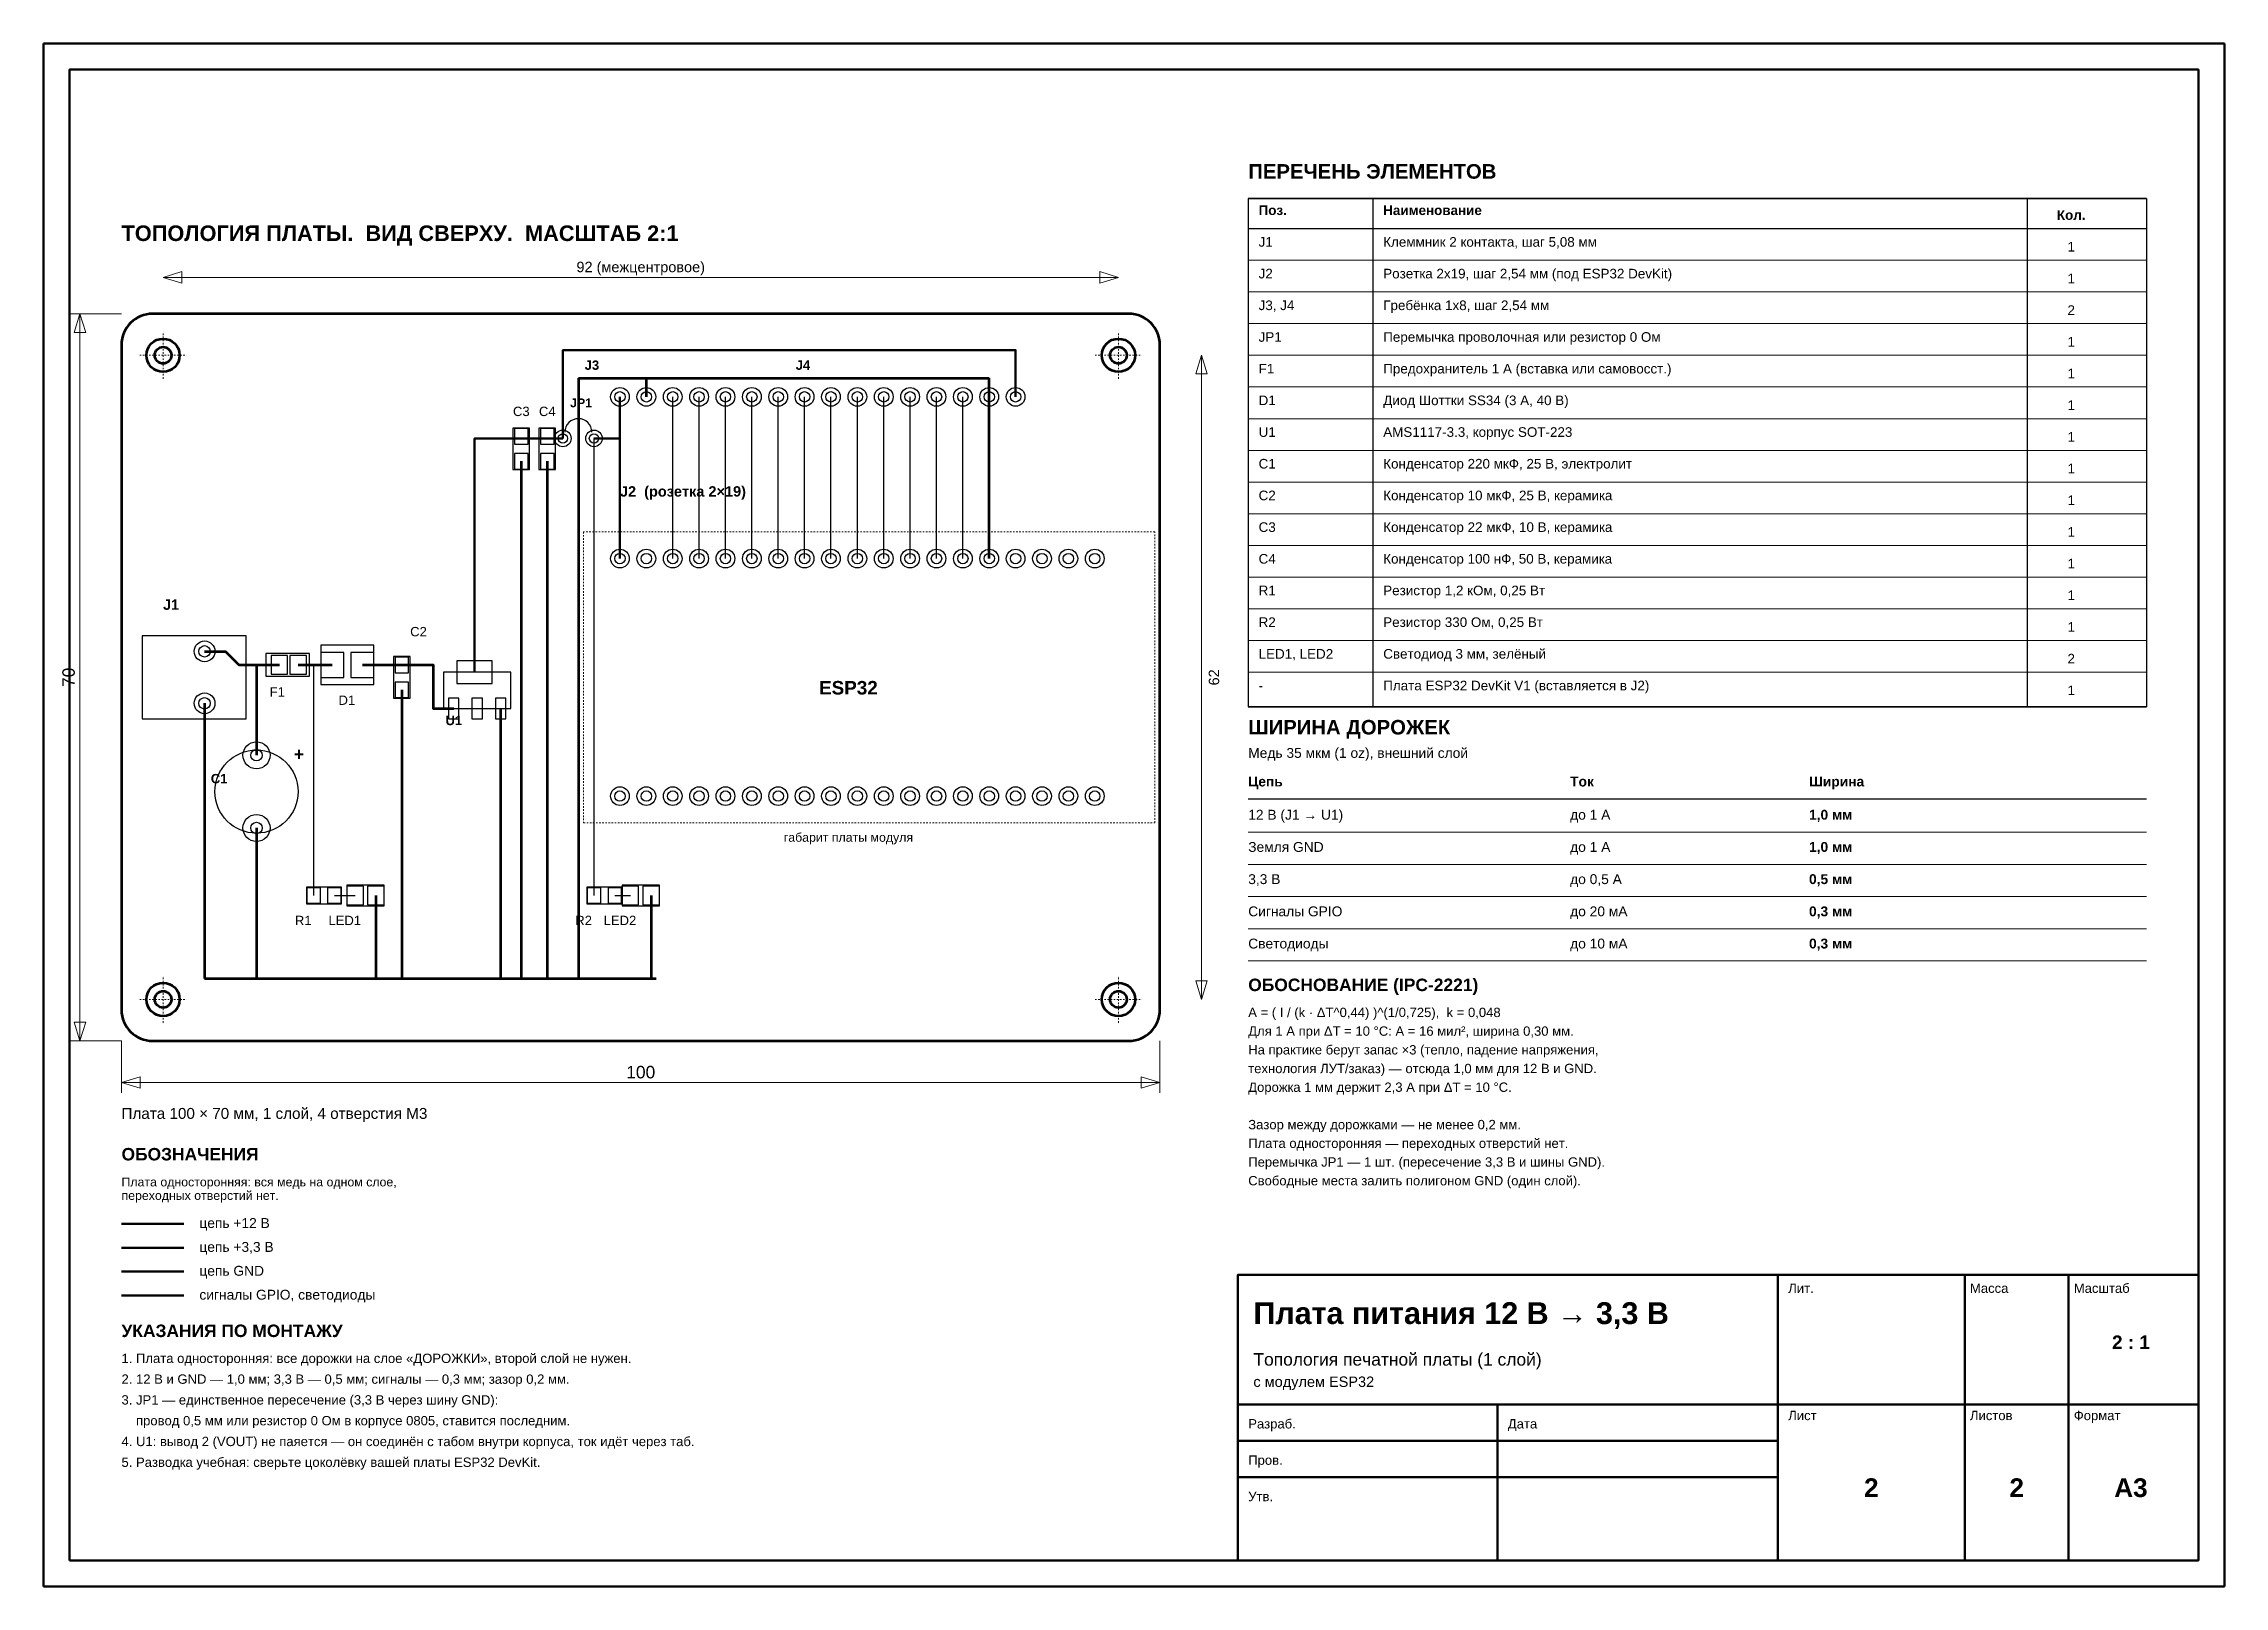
# Model space of a CAD drawing. Header units: millimetres. Extents: x 0 to 860, y 0 to 297.
# Drawn here: x 440 to 860, y 0 to 297 of the extents above; entities that cross this region are included whole.
import ezdxf
from ezdxf.enums import TextEntityAlignment as Align

# ---------------------------------------------------------------- set-up
doc = ezdxf.new("R2010")
doc.units = ezdxf.units.MM
doc.linetypes.add('DASHED', pattern=[0.6, 0.3, -0.3])
for name, color, linetype, lineweight in [('ЗЕМЛЯ', 3, 'CONTINUOUS', 40), ('ОСЕВЫЕ', 8, 'DASHED', 13), ('ПЛАТА_ДЕТАЛИ', 4, 'CONTINUOUS', 25), ('ПЛАТА_КОНТУР', 7, 'CONTINUOUS', 60), ('ПЛАТА_ПАДЫ', 7, 'CONTINUOUS', 30), ('ПОЯСНЕНИЯ', 6, 'CONTINUOUS', 18), ('РАЗМЕРЫ', 3, 'CONTINUOUS', 18), ('РАМКА', 7, 'CONTINUOUS', 50), ('СИГНАЛЫ', 7, 'CONTINUOUS', 30), ('ТАБЛИЦЫ', 7, 'CONTINUOUS', 18), ('ТЕКСТ', 7, 'CONTINUOUS', 18), ('ШИНА_12В', 1, 'CONTINUOUS', 40), ('ШИНА_3В3', 5, 'CONTINUOUS', 40)]:
    doc.layers.add(name, color=color, linetype=linetype, lineweight=lineweight)
doc.styles.add('RU', font='arial.ttf')
doc.styles.add('RU_B', font='arialbd.ttf')

msp = doc.modelspace()

# ---------------------------------------------------------------- texts
at = {"layer": 'ПОЯСНЕНИЯ', "style": 'RU'}
for s, height, p in [('Медь 35 мкм (1 oz), внешний слой', 1.9, (672, 159.5)), ('A = ( I / (k · ΔT^0,44) )^(1/0,725),  k = 0,048', 1.8, (672, 109.6)), ('Для 1 А при ΔT = 10 °C: A = 16 мил², ширина 0,30 мм.', 1.8, (672, 106)), ('На практике берут запас ×3 (тепло, падение напряжения,', 1.8, (672, 102.4)), ('Дорожка 1 мм держит 2,3 А при ΔT = 10 °C.', 1.8, (672, 95.2)), ('технология ЛУТ/заказ) — отсюда 1,0 мм для 12 В и GND.', 1.8, (672, 98.8)), ('Зазор между дорожками — не менее 0,2 мм.', 1.8, (672, 88)), ('Плата односторонняя — переходных отверстий нет.', 1.8, (672, 84.4)), ('Перемычка JP1 — 1 шт. (пересечение 3,3 В и шины GND).', 1.8, (672, 80.8)), ('переходных отверстий нет.', 1.7, (455, 74.4)), ('Плата односторонняя: вся медь на одном слое,', 1.7, (455, 77)), ('Свободные места залить полигоном GND (один слой).', 1.8, (672, 77.2)), ('цепь +12 В', 1.9, (470, 69)), ('цепь +3,3 В', 1.9, (470, 64.4)), ('цепь GND', 1.9, (470, 59.8)), ('сигналы GPIO, светодиоды', 1.9, (470, 55.2)), ('1. Плата односторонняя: все дорожки на слое «ДОРОЖКИ», второй слой не нужен.', 1.8, (455, 43)), ('2. 12 В и GND — 1,0 мм; 3,3 В — 0,5 мм; сигналы — 0,3 мм; зазор 0,2 мм.', 1.8, (455, 39)), ('с модулем ESP32', 2, (673, 38.4)), ('3. JP1 — единственное пересечение (3,3 В через шину GND):', 1.8, (455, 35)), ('    провод 0,5 мм или резистор 0 Ом в корпусе 0805, ставится последним.', 1.8, (455, 31)), ('4. U1: вывод 2 (VOUT) не паяется — он соединён с табом внутри корпуса, ток идёт через таб.', 1.8, (455, 27)), ('5. Разводка учебная: сверьте цоколёвку вашей платы ESP32 DevKit.', 1.8, (455, 23))]:
    msp.add_text(s, height=height, dxfattribs=at).set_placement(p)
at = {"layer": 'ТЕКСТ'}
for s, height, style, p in [('ПЕРЕЧЕНЬ ЭЛЕМЕНТОВ', 2.8, 'RU_B', (672, 271)), ('Поз.', 1.85, 'RU_B', (674, 264)), ('Наименование', 1.85, 'RU_B', (698, 264)), ('ТОПОЛОГИЯ ПЛАТЫ.  ВИД СВЕРХУ.  МАСШТАБ 2:1', 3, 'RU_B', (455, 259)), ('J1', 1.85, 'RU', (674, 257.9)), ('Клеммник 2 контакта, шаг 5,08 мм', 1.85, 'RU', (698, 257.9)), ('J2', 1.85, 'RU', (674, 251.8)), ('Розетка 2x19, шаг 2,54 мм (под ESP32 DevKit)', 1.85, 'RU', (698, 251.8)), ('J3, J4', 1.85, 'RU', (674, 245.7)), ('Гребёнка 1x8, шаг 2,54 мм', 1.85, 'RU', (698, 245.7)), ('JP1', 1.85, 'RU', (674, 239.6)), ('Перемычка проволочная или резистор 0 Ом', 1.85, 'RU', (698, 239.6)), ('F1', 1.85, 'RU', (674, 233.5)), ('Предохранитель 1 А (вставка или самовосст.)', 1.85, 'RU', (698, 233.5)), ('JP1', 1.7, 'RU_B', (541.4, 227)), ('D1', 1.85, 'RU', (674, 227.4)), ('Диод Шоттки SS34 (3 А, 40 В)', 1.85, 'RU', (698, 227.4)), ('U1', 1.85, 'RU', (674, 221.3)), ('AMS1117-3.3, корпус SOT-223', 1.85, 'RU', (698, 221.3)), ('C1', 1.85, 'RU', (674, 215.2)), ('Конденсатор 220 мкФ, 25 В, электролит', 1.85, 'RU', (698, 215.2)), ('J2  (розетка 2×19)', 2, 'RU_B', (551, 209.8)), ('C2', 1.85, 'RU', (674, 209.1)), ('Конденсатор 10 мкФ, 25 В, керамика', 1.85, 'RU', (698, 209.1)), ('C3', 1.85, 'RU', (674, 203)), ('Конденсатор 22 мкФ, 10 В, керамика', 1.85, 'RU', (698, 203)), ('C4', 1.85, 'RU', (674, 196.9)), ('Конденсатор 100 нФ, 50 В, керамика', 1.85, 'RU', (698, 196.9)), ('J1', 2, 'RU_B', (463, 188)), ('R1', 1.85, 'RU', (674, 190.8)), ('Резистор 1,2 кОм, 0,25 Вт', 1.85, 'RU', (698, 190.8)), ('R2', 1.85, 'RU', (674, 184.7)), ('Резистор 330 Ом, 0,25 Вт', 1.85, 'RU', (698, 184.7)), ('LED1, LED2', 1.85, 'RU', (674, 178.6)), ('Светодиод 3 мм, зелёный', 1.85, 'RU', (698, 178.6)), ('-', 1.85, 'RU', (674, 172.5)), ('Плата ESP32 DevKit V1 (вставляется в J2)', 1.85, 'RU', (698, 172.5)), ('U1', 1.8, 'RU_B', (517.4, 165.8)), ('ШИРИНА ДОРОЖЕК', 2.8, 'RU_B', (672, 164)), ('+', 2.4, 'RU_B', (488.2, 159)), ('C1', 1.8, 'RU_B', (472.2, 154.6)), ('Цепь', 1.9, 'RU_B', (672, 154)), ('Ток', 1.9, 'RU_B', (734, 154)), ('Ширина', 1.9, 'RU_B', (780, 154)), ('12 В (J1 → U1)', 1.9, 'RU', (672, 147.6)), ('до 1 А', 1.9, 'RU', (734, 147.6)), ('1,0 мм', 1.9, 'RU_B', (780, 147.6)), ('Земля GND', 1.9, 'RU', (672, 141.4)), ('до 1 А', 1.9, 'RU', (734, 141.4)), ('1,0 мм', 1.9, 'RU_B', (780, 141.4)), ('3,3 В', 1.9, 'RU', (672, 135.2)), ('до 0,5 А', 1.9, 'RU', (734, 135.2)), ('0,5 мм', 1.9, 'RU_B', (780, 135.2)), ('Сигналы GPIO', 1.9, 'RU', (672, 129)), ('до 20 мА', 1.9, 'RU', (734, 129)), ('0,3 мм', 1.9, 'RU_B', (780, 129)), ('Светодиоды', 1.9, 'RU', (672, 122.8)), ('до 10 мА', 1.9, 'RU', (734, 122.8)), ('0,3 мм', 1.9, 'RU_B', (780, 122.8)), ('ОБОСНОВАНИЕ (IPC-2221)', 2.4, 'RU_B', (672, 114.6)), ('Плата 100 × 70 мм, 1 слой, 4 отверстия M3', 2.1, 'RU', (455, 90)), ('ОБОЗНАЧЕНИЯ', 2.4, 'RU_B', (455, 82)), ('Плата питания 12 В → 3,3 В', 4.2, 'RU_B', (673, 50.5)), ('Лит.', 1.8, 'RU', (776, 56.5)), ('Масса', 1.8, 'RU', (811, 56.5)), ('Масштаб', 1.8, 'RU', (831, 56.5)), ('УКАЗАНИЯ ПО МОНТАЖУ', 2.4, 'RU_B', (455, 48)), ('Топология печатной платы (1 слой)', 2.4, 'RU', (673, 42.5)), ('Лист', 1.8, 'RU', (776, 32)), ('Листов', 1.8, 'RU', (811, 32)), ('Формат', 1.8, 'RU', (831, 32)), ('Разраб.', 1.8, 'RU', (672, 30.4)), ('Дата', 1.8, 'RU', (722, 30.4)), ('Пров.', 1.8, 'RU', (672, 23.4)), ('Утв.', 1.8, 'RU', (672, 16.4))]:
    msp.add_text(s, height=height, dxfattribs=dict(at, style=style)).set_placement(p)
for s, height, style, p in [('Кол.', 1.85, 'RU_B', (830.5, 264)), ('1', 1.85, 'RU', (830.5, 257.9)), ('92 (межцентровое)', 2, 'RU', (555, 254)), ('1', 1.85, 'RU', (830.5, 251.8)), ('2', 1.85, 'RU', (830.5, 245.7)), ('1', 1.85, 'RU', (830.5, 239.6)), ('1', 1.85, 'RU', (830.5, 233.5)), ('C3', 1.8, 'RU', (532, 226.2)), ('C4', 1.8, 'RU', (537, 226.2)), ('1', 1.85, 'RU', (830.5, 227.4)), ('1', 1.85, 'RU', (830.5, 221.3)), ('1', 1.85, 'RU', (830.5, 215.2)), ('1', 1.85, 'RU', (830.5, 209.1)), ('1', 1.85, 'RU', (830.5, 203)), ('1', 1.85, 'RU', (830.5, 196.9)), ('1', 1.85, 'RU', (830.5, 190.8)), ('1', 1.85, 'RU', (830.5, 184.7)), ('C2', 1.8, 'RU', (512.2, 183.8)), ('2', 1.85, 'RU', (830.5, 178.6)), ('F1', 1.8, 'RU', (485, 172.2)), ('ESP32', 2.6, 'RU_B', (595, 173)), ('1', 1.85, 'RU', (830.5, 172.5)), ('D1', 1.8, 'RU', (498.4, 170.6)), ('габарит платы модуля', 1.7, 'RU', (595, 144.2)), ('R1', 1.8, 'RU', (490, 128.2)), ('LED1', 1.8, 'RU', (498, 128.2)), ('R2', 1.8, 'RU', (544, 128.2)), ('LED2', 1.8, 'RU', (551, 128.2)), ('100', 2.4, 'RU', (555, 99)), ('2 : 1', 2.6, 'RU_B', (842, 47)), ('2', 3.6, 'RU_B', (792, 19)), ('2', 3.6, 'RU_B', (820, 19)), ('A3', 3.6, 'RU_B', (842, 19))]:
    msp.add_text(s, height=height, dxfattribs=dict(at, style=style)).set_placement(p, align=Align.MIDDLE_CENTER)
at = {"layer": 'ТЕКСТ', "style": 'RU_B'}
for s, p in [('J3', (547, 234.2)), ('J4', (587.64, 234.2))]:
    msp.add_text(s, height=1.8, dxfattribs=at).set_placement(p, align=Align.RIGHT)
at = {"layer": 'ТЕКСТ', "style": 'RU'}
for s, height, p in [('70', 2.4, (444.8, 175)), ('62', 2, (665.4, 175))]:
    msp.add_text(s, height=height, rotation=90, dxfattribs=at).set_placement(p, align=Align.MIDDLE_CENTER)

# ---------------------------------------------------------------- linework, layer by layer
at = {"layer": 'ЗЕМЛЯ', "lineweight": 50}
msp.add_line((455, 60.6), (467, 60.6), dxfattribs=at)
at = {"layer": 'ЗЕМЛЯ', "lineweight": 100}
for points in [[(543, 232.6), (543, 117)], [(543, 232.6), (622.12, 232.6)], [(556.08, 229), (556.08, 232.6)], [(622.12, 229), (622.12, 232.6)], [(622.12, 197.86), (622.12, 229)], [(532, 216.6), (532, 117)], [(537, 216.6), (537, 117)], [(509, 172.6), (509, 117)], [(471, 170), (471, 117)], [(528, 169), (528, 117)], [(481, 146), (481, 117)], [(504, 133), (504, 117)], [(557, 133), (557, 117)], [(471, 117), (558, 117)]]:
    msp.add_lwpolyline(points, dxfattribs=at)
at = {"layer": 'ОСЕВЫЕ'}
for p, q in [((463, 232.5), (463, 241.5)), ((647, 232.5), (647, 241.5)), ((458.5, 237), (467.5, 237)), ((642.5, 237), (651.5, 237)), ((463, 108.5), (463, 117.5)), ((647, 108.5), (647, 117.5)), ((458.5, 113), (467.5, 113)), ((642.5, 113), (651.5, 113))]:
    msp.add_line(p, q, dxfattribs=at)
msp.add_lwpolyline([(544, 147), (654, 147), (654, 203), (544, 203)], close=True, dxfattribs=at)
at = {"layer": 'ПЛАТА_ДЕТАЛИ'}
for points in [[(530.4, 215), (533.6, 215), (533.6, 223), (530.4, 223)], [(535.4, 215), (538.6, 215), (538.6, 223), (535.4, 223)], [(459, 167), (479, 167), (479, 183), (459, 183)], [(493.4, 173.6), (503.6, 173.6), (503.6, 181.2), (493.4, 181.2)], [(482.8, 175.2), (491.2, 175.2), (491.2, 179.6), (482.8, 179.6)], [(507.4, 171), (510.6, 171), (510.6, 179), (507.4, 179)], [(517, 169), (530, 169), (530, 176), (517, 176)], [(490.6, 131.4), (497.4, 131.4), (497.4, 134.6), (490.6, 134.6)], [(498.4, 131), (505.6, 131), (505.6, 135), (498.4, 135)], [(544.6, 131.4), (551.4, 131.4), (551.4, 134.6), (544.6, 134.6)], [(551.4, 131), (558.6, 131), (558.6, 135), (551.4, 135)]]:
    msp.add_lwpolyline(points, close=True, dxfattribs=at)
msp.add_circle((481, 153), 8, dxfattribs=at)
at = {"layer": 'ПЛАТА_ДЕТАЛИ', "lineweight": 30}
msp.add_arc((543, 222.2), 2.6, 0, 180, dxfattribs=at)
at = {"layer": 'ПЛАТА_КОНТУР', "lineweight": 60}
for p, q in [((649, 245), (461, 245)), ((455, 239), (455, 111)), ((655, 111), (655, 239)), ((461, 105), (649, 105))]:
    msp.add_line(p, q, dxfattribs=at)
at = {"layer": 'ПЛАТА_КОНТУР'}
for centre, radius in [((463, 237), 3.2), ((647, 237), 3.2), ((463, 237), 1.6), ((647, 237), 1.6), ((463, 113), 3.2), ((463, 113), 1.6), ((647, 113), 3.2), ((647, 113), 1.6)]:
    msp.add_circle(centre, radius, dxfattribs=at)
at = {"layer": 'ПЛАТА_КОНТУР', "lineweight": 60}
for centre, start, end in [((461, 239), 90, 180), ((649, 239), 0, 90), ((461, 111), 180, 270), ((649, 111), 270, 360)]:
    msp.add_arc(centre, 6, start, end, dxfattribs=at)
at = {"layer": 'ПЛАТА_ПАДЫ'}
for points in [[(530.7, 219.9), (533.3, 219.9), (533.3, 222.9), (530.7, 222.9)], [(535.7, 219.9), (538.3, 219.9), (538.3, 222.9), (535.7, 222.9)], [(530.7, 215.1), (533.3, 215.1), (533.3, 218.1), (530.7, 218.1)], [(535.7, 215.1), (538.3, 215.1), (538.3, 218.1), (535.7, 218.1)], [(483.8, 175.6), (487, 175.6), (487, 179.2), (483.8, 179.2)], [(487.4, 175.6), (490.6, 175.6), (490.6, 179.2), (487.4, 179.2)], [(493.4, 175), (497.8, 175), (497.8, 179.8), (493.4, 179.8)], [(499.2, 175), (503.6, 175), (503.6, 179.8), (499.2, 179.8)], [(507.7, 175.9), (510.3, 175.9), (510.3, 178.9), (507.7, 178.9)], [(519.6, 173.8), (526.4, 173.8), (526.4, 178.2), (519.6, 178.2)], [(507.7, 171.1), (510.3, 171.1), (510.3, 174.1), (507.7, 174.1)], [(518, 167), (520, 167), (520, 171), (518, 171)], [(522.5, 167), (524.5, 167), (524.5, 171), (522.5, 171)], [(527, 167), (529, 167), (529, 171), (527, 171)], [(490.7, 131.5), (493.3, 131.5), (493.3, 134.5), (490.7, 134.5)], [(494.7, 131.5), (497.3, 131.5), (497.3, 134.5), (494.7, 134.5)], [(498.4, 131.2), (501.6, 131.2), (501.6, 134.8), (498.4, 134.8)], [(502.4, 131.2), (505.6, 131.2), (505.6, 134.8), (502.4, 134.8)], [(544.7, 131.5), (547.3, 131.5), (547.3, 134.5), (544.7, 134.5)], [(548.7, 131.5), (551.3, 131.5), (551.3, 134.5), (548.7, 134.5)], [(551.4, 131.2), (554.6, 131.2), (554.6, 134.8), (551.4, 134.8)], [(555.4, 131.2), (558.6, 131.2), (558.6, 134.8), (555.4, 134.8)]]:
    msp.add_lwpolyline(points, close=True, dxfattribs=at)
for centre, radius in [((551, 229), 1.8), ((551, 229), 1), ((556.08, 229), 1.8), ((556.08, 229), 1), ((561.16, 229), 1.8), ((561.16, 229), 1), ((566.24, 229), 1.8), ((566.24, 229), 1), ((571.32, 229), 1.8), ((571.32, 229), 1), ((576.4, 229), 1.8), ((576.4, 229), 1), ((581.48, 229), 1.8), ((581.48, 229), 1), ((586.56, 229), 1.8), ((586.56, 229), 1), ((591.64, 229), 1.8), ((591.64, 229), 1), ((596.72, 229), 1.8), ((596.72, 229), 1), ((601.8, 229), 1.8), ((601.8, 229), 1), ((606.88, 229), 1.8), ((606.88, 229), 1), ((611.96, 229), 1.8), ((611.96, 229), 1), ((617.04, 229), 1.8), ((617.04, 229), 1), ((622.12, 229), 1.8), ((622.12, 229), 1), ((627.2, 229), 1.8), ((627.2, 229), 1), ((540, 221), 1.6), ((540, 221), 0.9), ((546, 221), 1.6), ((546, 221), 0.9), ((551, 197.86), 1.8), ((551, 197.86), 1), ((556.08, 197.86), 1.8), ((556.08, 197.86), 1), ((561.16, 197.86), 1.8), ((561.16, 197.86), 1), ((566.24, 197.86), 1.8), ((566.24, 197.86), 1), ((571.32, 197.86), 1.8), ((571.32, 197.86), 1), ((576.4, 197.86), 1.8), ((576.4, 197.86), 1), ((581.48, 197.86), 1.8), ((581.48, 197.86), 1), ((586.56, 197.86), 1.8), ((586.56, 197.86), 1), ((591.64, 197.86), 1.8), ((591.64, 197.86), 1), ((596.72, 197.86), 1.8), ((596.72, 197.86), 1), ((601.8, 197.86), 1.8), ((601.8, 197.86), 1), ((606.88, 197.86), 1.8), ((606.88, 197.86), 1), ((611.96, 197.86), 1.8), ((611.96, 197.86), 1), ((617.04, 197.86), 1.8), ((617.04, 197.86), 1), ((622.12, 197.86), 1.8), ((622.12, 197.86), 1), ((627.2, 197.86), 1.8), ((627.2, 197.86), 1), ((632.28, 197.86), 1.8), ((632.28, 197.86), 1), ((637.36, 197.86), 1.8), ((637.36, 197.86), 1), ((642.44, 197.86), 1.8), ((642.44, 197.86), 1), ((471, 180), 2), ((471, 180), 1.1), ((471, 170), 2), ((471, 170), 1.1), ((481, 160), 2.6), ((481, 160), 1.1), ((551, 152.14), 1.8), ((551, 152.14), 1), ((556.08, 152.14), 1.8), ((556.08, 152.14), 1), ((561.16, 152.14), 1.8), ((561.16, 152.14), 1), ((566.24, 152.14), 1.8), ((566.24, 152.14), 1), ((571.32, 152.14), 1.8), ((571.32, 152.14), 1), ((576.4, 152.14), 1.8), ((576.4, 152.14), 1), ((581.48, 152.14), 1.8), ((581.48, 152.14), 1), ((586.56, 152.14), 1.8), ((586.56, 152.14), 1), ((591.64, 152.14), 1.8), ((591.64, 152.14), 1), ((596.72, 152.14), 1.8), ((596.72, 152.14), 1), ((601.8, 152.14), 1.8), ((601.8, 152.14), 1), ((606.88, 152.14), 1.8), ((606.88, 152.14), 1), ((611.96, 152.14), 1.8), ((611.96, 152.14), 1), ((617.04, 152.14), 1.8), ((617.04, 152.14), 1), ((622.12, 152.14), 1.8), ((622.12, 152.14), 1), ((627.2, 152.14), 1.8), ((627.2, 152.14), 1), ((632.28, 152.14), 1.8), ((632.28, 152.14), 1), ((637.36, 152.14), 1.8), ((637.36, 152.14), 1), ((642.44, 152.14), 1.8), ((642.44, 152.14), 1), ((481, 146), 2.6), ((481, 146), 1.1)]:
    msp.add_circle(centre, radius, dxfattribs=at)
at = {"layer": 'РАЗМЕРЫ'}
for p, q in [((463, 252), (647, 252)), ((447, 105), (447, 245)), ((663, 113), (663, 237)), ((455, 97), (655, 97))]:
    msp.add_line(p, q, dxfattribs=at)
at = {"layer": 'РАЗМЕРЫ', "lineweight": 13}
for p, q in [((455, 245), (445, 245)), ((455, 105), (445, 105)), ((455, 105), (455, 95)), ((655, 105), (655, 95))]:
    msp.add_line(p, q, dxfattribs=at)
at = {"layer": 'РАЗМЕРЫ'}
for points in [[(463, 252), (466.6, 253.1), (466.6, 250.9)], [(647, 252), (643.4, 253.1), (643.4, 250.9)], [(447, 245), (448.1, 241.4), (445.9, 241.4)], [(663, 237), (664.1, 233.4), (661.9, 233.4)], [(663, 113), (664.1, 116.6), (661.9, 116.6)], [(447, 105), (448.1, 108.6), (445.9, 108.6)], [(455, 97), (458.6, 98.1), (458.6, 95.9)], [(655, 97), (651.4, 98.1), (651.4, 95.9)]]:
    msp.add_lwpolyline(points, close=True, dxfattribs=at)
at = {"layer": 'РАМКА', "lineweight": 50}
for p, q in [((860, 297), (440, 297)), ((440, 297), (440, 0)), ((860, 0), (860, 297)), ((440, 0), (860, 0))]:
    msp.add_line(p, q, dxfattribs=at)
at = {"layer": 'РАМКА', "lineweight": 35}
for p, q in [((672, 267.2), (845, 267.2)), ((672, 169.3), (845, 169.3))]:
    msp.add_line(p, q, dxfattribs=at)
at = {"layer": 'РАМКА', "lineweight": 25}
for p, q in [((672, 267.2), (672, 169.3)), ((696, 267.2), (696, 169.3)), ((822, 267.2), (822, 169.3)), ((845, 267.2), (845, 169.3)), ((672, 261.4), (845, 261.4)), ((672, 151.6), (845, 151.6))]:
    msp.add_line(p, q, dxfattribs=at)
at = {"layer": 'РАМКА'}
for p, q in [((774, 5), (774, 60)), ((810, 35), (810, 60)), ((830, 35), (830, 60)), ((670, 35), (855, 35)), ((720, 5), (720, 35)), ((810, 5), (810, 35)), ((830, 5), (830, 35)), ((670, 28), (774, 28)), ((670, 21), (774, 21))]:
    msp.add_line(p, q, dxfattribs=at)
msp.add_lwpolyline([(445, 5), (855, 5), (855, 292), (445, 292)], close=True, dxfattribs=at)
at = {"layer": 'РАМКА', "lineweight": 50}
msp.add_lwpolyline([(670, 5), (855, 5), (855, 60), (670, 60)], close=True, dxfattribs=at)
at = {"layer": 'СИГНАЛЫ', "lineweight": 50}
msp.add_line((455, 56), (467, 56), dxfattribs=at)
at = {"layer": 'СИГНАЛЫ', "lineweight": 30}
for points in [[(561.16, 197.86), (561.16, 229)], [(566.24, 197.86), (566.24, 229)], [(571.32, 197.86), (571.32, 229)], [(576.4, 197.86), (576.4, 229)], [(581.48, 197.86), (581.48, 229)], [(586.56, 197.86), (586.56, 229)], [(591.64, 197.86), (591.64, 229)], [(596.72, 197.86), (596.72, 229)], [(601.8, 197.86), (601.8, 229)], [(606.88, 197.86), (606.88, 229)], [(611.96, 197.86), (611.96, 229)], [(617.04, 197.86), (617.04, 229)], [(496, 133), (500, 133)], [(550, 133), (553, 133)]]:
    msp.add_lwpolyline(points, dxfattribs=at)
at = {"layer": 'ТАБЛИЦЫ', "lineweight": 13}
for p, q in [((672, 255.3), (845, 255.3)), ((672, 249.2), (845, 249.2)), ((672, 243.1), (845, 243.1)), ((672, 237), (845, 237)), ((672, 230.9), (845, 230.9)), ((672, 224.8), (845, 224.8)), ((672, 218.7), (845, 218.7)), ((672, 212.6), (845, 212.6)), ((672, 206.5), (845, 206.5)), ((672, 200.4), (845, 200.4)), ((672, 194.3), (845, 194.3)), ((672, 188.2), (845, 188.2)), ((672, 182.1), (845, 182.1)), ((672, 176), (845, 176)), ((672, 145.2), (845, 145.2)), ((672, 139), (845, 139)), ((672, 132.8), (845, 132.8)), ((672, 126.6), (845, 126.6)), ((672, 120.4), (845, 120.4))]:
    msp.add_line(p, q, dxfattribs=at)
at = {"layer": 'ШИНА_12В', "lineweight": 50}
msp.add_line((455, 69.8), (467, 69.8), dxfattribs=at)
at = {"layer": 'ШИНА_12В', "lineweight": 100}
for points in [[(471, 180), (475, 180), (477.6, 177.4), (485.4, 177.4)], [(481, 177.4), (481, 160)], [(489, 177.4), (495.6, 177.4)], [(501.4, 177.4), (509, 177.4)], [(509, 177.4), (515, 177.4), (515, 169), (519, 169)]]:
    msp.add_lwpolyline(points, dxfattribs=at)
at = {"layer": 'ШИНА_12В', "lineweight": 30}
msp.add_lwpolyline([(492, 177.4), (492, 133)], dxfattribs=at)
at = {"layer": 'ШИНА_3В3', "lineweight": 50}
msp.add_line((455, 65.2), (467, 65.2), dxfattribs=at)
for points in [[(540, 221), (540, 238), (627.2, 238), (627.2, 229)], [(546, 221), (551, 221), (551, 229)], [(523, 176), (523, 221), (540, 221)], [(551, 221), (551, 197.86)]]:
    msp.add_lwpolyline(points, dxfattribs=at)
at = {"layer": 'ШИНА_3В3', "lineweight": 30}
msp.add_lwpolyline([(546, 221), (546, 133)], dxfattribs=at)

msp.set_redraw_order([(e.dxf.handle, doc.entitydb.next_handle()) for e in msp.query("TEXT MTEXT ATTDEF DIMENSION ARC_DIMENSION")])  # texts and dimensions are drawn at this point

doc.saveas('drawing.dxf')
